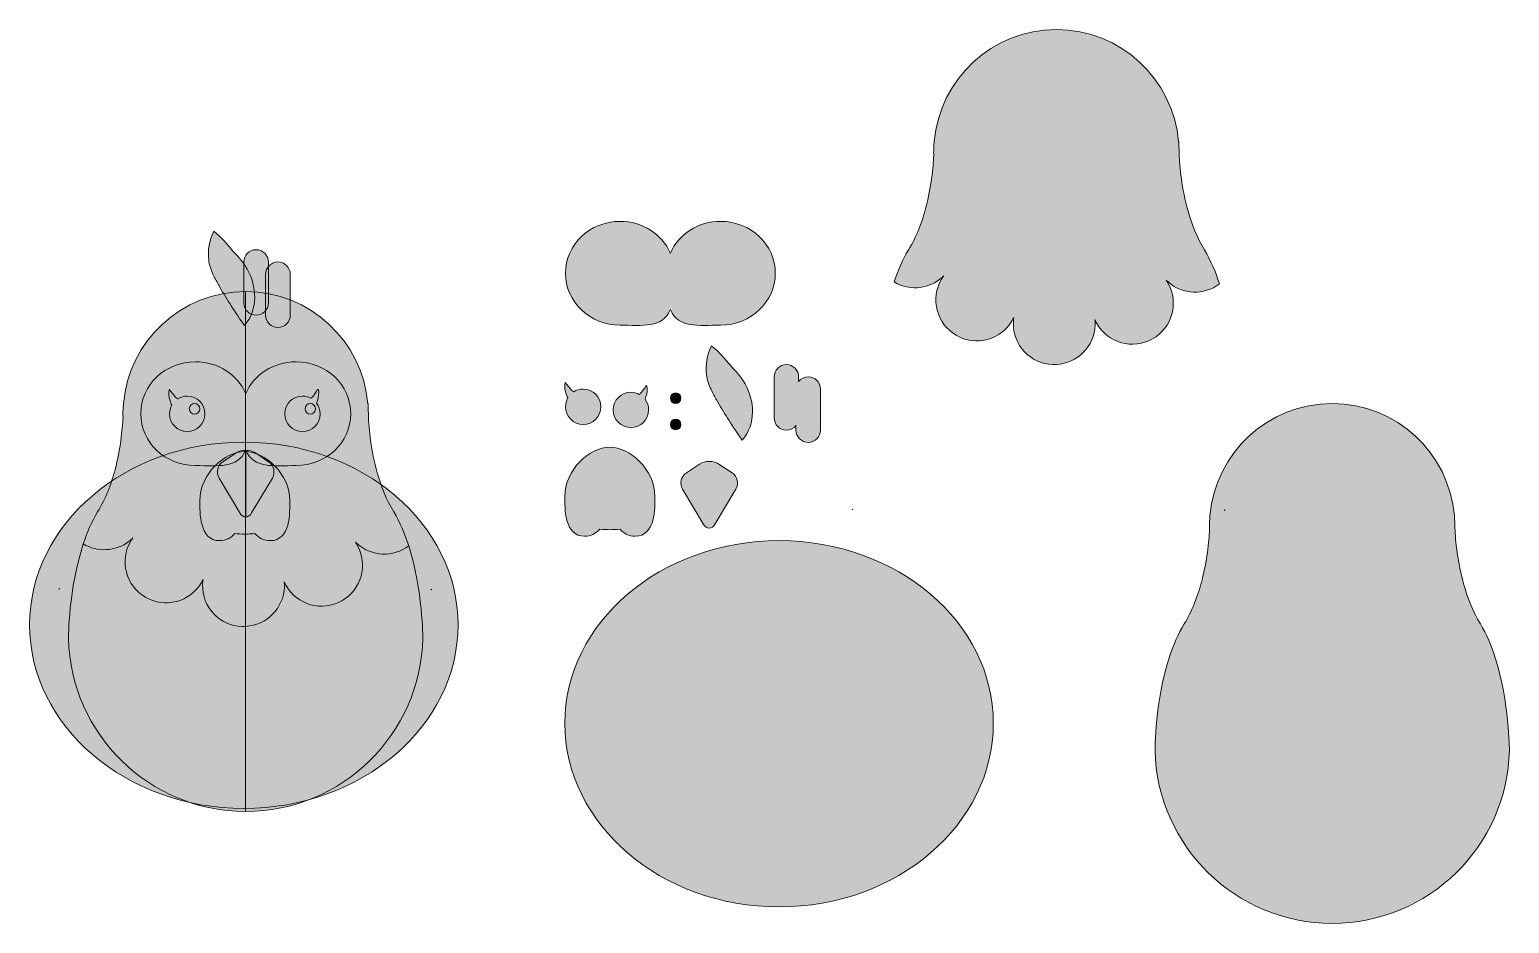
# Model space of a CAD drawing. Header units: inches. Extents: x -105 to 196, y -198 to -16.
import ezdxf

# ---------------------------------------------------------------- set-up
doc = ezdxf.new("R2010")
doc.units = ezdxf.units.IN
doc.header["$MEASUREMENT"] = 0
doc.layers.add('Layer 1', color=7, linetype='Continuous')

# ---------------------------------------------------------------- blocks, each defined once
blk = doc.blocks.new('block 3')
at = {"layer": 'Layer 1', "true_color": 0xaf5c2a}
h = blk.add_hatch(color=25, dxfattribs=at)
h.dxf.hatch_style = 2
edge = h.paths.add_edge_path()
edge.add_spline(control_points=[(90.86, -156.86), (90.86, -177.36), (71.35, -194.17), (47.29, -194.17), (23.23, -194.17), (3.72, -177.36), (3.72, -156.86), (3.72, -136.35), (23.23, -119.73), (47.29, -119.73), (71.35, -119.73), (90.86, -136.35), (90.86, -156.86)], knot_values=[0, 0, 0, 0, 1, 1, 1, 2, 2, 2, 3, 3, 3, 4, 4, 4, 4], degree=3, periodic=1)
at = {"layer": 'Layer 1', "lineweight": 0}
blk.add_open_spline([(90.86, -156.86), (90.86, -177.36), (71.35, -194.17), (47.29, -194.17), (23.23, -194.17), (3.72, -177.36), (3.72, -156.86), (3.72, -136.35), (23.23, -119.73), (47.29, -119.73), (71.35, -119.73), (90.86, -136.35), (90.86, -156.86)], degree=3, knots=[0, 0, 0, 0, 1, 1, 1, 2, 2, 2, 3, 3, 3, 4, 4, 4, 4], dxfattribs=at)
blk = doc.blocks.new('block 2')
at = {"layer": 'Layer 1'}
blk.add_blockref('block 3', (0, 0), dxfattribs=at)
blk = doc.blocks.new('block 6')
at = {"layer": 'Layer 1', "true_color": 0xb66a28}
h = blk.add_hatch(color=32, dxfattribs=at)
h.dxf.hatch_style = 2
edge = h.paths.add_edge_path()
edge.add_spline(control_points=[(62.17, -113.43), (62.19, -113.41), (62.22, -113.4), (62.24, -113.38), (62.26, -113.36), (62.29, -113.34), (62.31, -113.32), (62.31, -113.32), (62.31, -113.33), (62.31, -113.33), (62.27, -113.37), (62.22, -113.4), (62.17, -113.43)], knot_values=[0, 0, 0, 0, 1, 1, 1, 2, 2, 2, 3, 3, 3, 4, 4, 4, 4], degree=3, periodic=1)
at = {"layer": 'Layer 1', "lineweight": 0}
blk.add_open_spline([(62.17, -113.43), (62.19, -113.41), (62.22, -113.4), (62.24, -113.38), (62.26, -113.36), (62.29, -113.34), (62.31, -113.32), (62.31, -113.32), (62.31, -113.33), (62.31, -113.33), (62.27, -113.37), (62.22, -113.4), (62.17, -113.43)], degree=3, knots=[0, 0, 0, 0, 1, 1, 1, 2, 2, 2, 3, 3, 3, 4, 4, 4, 4], dxfattribs=at)
blk = doc.blocks.new('block 5')
at = {"layer": 'Layer 1'}
blk.add_blockref('block 6', (0, 0), dxfattribs=at)
blk = doc.blocks.new('block 8')
at = {"layer": 'Layer 1', "true_color": 0xb66a28}
h = blk.add_hatch(color=32, dxfattribs=at)
h.dxf.hatch_style = 2
edge = h.paths.add_edge_path()
edge.add_spline(control_points=[(137.84, -113.48), (137.84, -113.47), (137.83, -113.47), (137.83, -113.46), (137.86, -113.48), (137.88, -113.5), (137.9, -113.52), (137.93, -113.54), (137.95, -113.55), (137.97, -113.57), (137.93, -113.54), (137.88, -113.51), (137.84, -113.48)], knot_values=[0, 0, 0, 0, 1, 1, 1, 2, 2, 2, 3, 3, 3, 4, 4, 4, 4], degree=3, periodic=1)
at = {"layer": 'Layer 1', "lineweight": 0}
blk.add_open_spline([(137.84, -113.48), (137.84, -113.47), (137.83, -113.47), (137.83, -113.46), (137.86, -113.48), (137.88, -113.5), (137.9, -113.52), (137.93, -113.54), (137.95, -113.55), (137.97, -113.57), (137.93, -113.54), (137.88, -113.51), (137.84, -113.48)], degree=3, knots=[0, 0, 0, 0, 1, 1, 1, 2, 2, 2, 3, 3, 3, 4, 4, 4, 4], dxfattribs=at)
blk = doc.blocks.new('block 7')
at = {"layer": 'Layer 1'}
blk.add_blockref('block 8', (0, 0), dxfattribs=at)
blk = doc.blocks.new('block 4')
at = {"layer": 'Layer 1'}
for name in ['block 5', 'block 7']:
    blk.add_blockref(name, (0, 0), dxfattribs=at)
blk = doc.blocks.new('block 10')
at = {"layer": 'Layer 1', "true_color": 0xe9585b}
h = blk.add_hatch(color=13, dxfattribs=at)
h.dxf.hatch_style = 2
edge = h.paths.add_edge_path()
edge.add_spline(control_points=[(33.57, -80.14), (35.26, -81.5), (36.39, -82.9), (37.4, -84.09), (37.91, -84.72), (38.27, -85.05), (38.79, -85.63), (39.31, -86.24), (39.89, -87), (40.36, -87.85), (41.33, -89.53), (41.93, -91.58), (41.89, -93.6), (41.85, -95.63), (41.26, -97.63), (39.81, -99.28), (38.49, -97.52), (37.62, -96.1), (36.8, -94.81), (35.99, -93.52), (35.28, -92.39), (34.56, -91.12), (34.2, -90.48), (33.85, -89.81), (33.46, -88.99), (33.04, -88.14), (32.62, -86.96), (32.54, -85.99), (32.33, -84), (32.58, -82.1), (33.57, -80.14)], knot_values=[0, 0, 0, 0, 1, 1, 1, 2, 2, 2, 3, 3, 3, 4, 4, 4, 5, 5, 5, 6, 6, 6, 7, 7, 7, 8, 8, 8, 9, 9, 9, 10, 10, 10, 10], degree=3, periodic=1)
at = {"layer": 'Layer 1', "lineweight": 0}
blk.add_open_spline([(33.57, -80.14), (35.26, -81.5), (36.39, -82.9), (37.4, -84.09), (37.91, -84.72), (38.27, -85.05), (38.79, -85.63), (39.31, -86.24), (39.89, -87), (40.36, -87.85), (41.33, -89.53), (41.93, -91.58), (41.89, -93.6), (41.85, -95.63), (41.26, -97.63), (39.81, -99.28), (38.49, -97.52), (37.62, -96.1), (36.8, -94.81), (35.99, -93.52), (35.28, -92.39), (34.56, -91.12), (34.2, -90.48), (33.85, -89.81), (33.46, -88.99), (33.04, -88.14), (32.62, -86.96), (32.54, -85.99), (32.33, -84), (32.58, -82.1), (33.57, -80.14)], degree=3, knots=[0, 0, 0, 0, 1, 1, 1, 2, 2, 2, 3, 3, 3, 4, 4, 4, 5, 5, 5, 6, 6, 6, 7, 7, 7, 8, 8, 8, 9, 9, 9, 10, 10, 10, 10], dxfattribs=at)
blk = doc.blocks.new('block 9')
at = {"layer": 'Layer 1'}
blk.add_blockref('block 10', (0, 0), dxfattribs=at)
blk = doc.blocks.new('block 12')
at = {"layer": 'Layer 1', "true_color": 0xe9585b}
h = blk.add_hatch(color=13, dxfattribs=at)
h.dxf.hatch_style = 2
edge = h.paths.add_edge_path()
edge.add_spline(control_points=[(22.03, -110.8), (22.03, -110.8), (22.03, -110.79), (22.03, -110.79), (22.03, -105.24), (17.01, -100.75), (12.87, -100.75), (8.74, -100.75), (3.72, -105.24), (3.72, -110.79), (3.72, -113.01), (3.55, -118.84), (7.75, -118.84), (8.98, -118.84), (10.07, -118.27), (10.81, -117.39), (11.51, -117.47), (12.2, -117.5), (12.87, -117.5), (13.55, -117.5), (14.24, -117.47), (14.94, -117.39), (15.67, -118.27), (16.77, -118.84), (18.01, -118.84), (22.19, -118.84), (22.03, -113.03), (22.03, -110.8)], knot_values=[0, 0, 0, 0, 1, 1, 1, 2, 2, 2, 3, 3, 3, 4, 4, 4, 5, 5, 5, 6, 6, 6, 7, 7, 7, 8, 8, 8, 9, 9, 9, 9], degree=3, periodic=1)
at = {"layer": 'Layer 1', "lineweight": 0}
blk.add_open_spline([(22.03, -110.8), (22.03, -110.8), (22.03, -110.79), (22.03, -110.79), (22.03, -105.24), (17.01, -100.75), (12.87, -100.75), (8.74, -100.75), (3.72, -105.24), (3.72, -110.79), (3.72, -113.01), (3.55, -118.84), (7.75, -118.84), (8.98, -118.84), (10.07, -118.27), (10.81, -117.39), (11.51, -117.47), (12.2, -117.5), (12.87, -117.5), (13.55, -117.5), (14.24, -117.47), (14.94, -117.39), (15.67, -118.27), (16.77, -118.84), (18.01, -118.84), (22.19, -118.84), (22.03, -113.03), (22.03, -110.8)], degree=3, knots=[0, 0, 0, 0, 1, 1, 1, 2, 2, 2, 3, 3, 3, 4, 4, 4, 5, 5, 5, 6, 6, 6, 7, 7, 7, 8, 8, 8, 9, 9, 9, 9], dxfattribs=at)
blk = doc.blocks.new('block 11')
at = {"layer": 'Layer 1'}
blk.add_blockref('block 12', (0, 0), dxfattribs=at)
blk = doc.blocks.new('block 14')
at = {"layer": 'Layer 1', "true_color": 0x4c1715}
h = blk.add_hatch(color=28, dxfattribs=at)
h.dxf.hatch_style = 2
edge = h.paths.add_edge_path()
edge.add_spline(control_points=[(7.46, -88.91), (6.74, -88.91), (6.08, -89.12), (5.52, -89.48), (5.39, -89.4), (5.25, -89.32), (5.13, -89.19), (5.13, -89.19), (3.77, -87.6), (3.77, -87.6), (3.67, -88.33), (3.71, -89.09), (3.97, -89.86), (4.07, -90.13), (4.14, -90.48), (4.35, -90.73), (4.04, -91.26), (3.86, -91.86), (3.86, -92.51), (3.86, -94.5), (5.47, -96.11), (7.46, -96.11), (9.44, -96.11), (11.06, -94.5), (11.06, -92.51), (11.06, -90.52), (9.44, -88.91), (7.46, -88.91)], knot_values=[0, 0, 0, 0, 1, 1, 1, 2, 2, 2, 3, 3, 3, 4, 4, 4, 5, 5, 5, 6, 6, 6, 7, 7, 7, 8, 8, 8, 9, 9, 9, 9], degree=3, periodic=1)
at = {"layer": 'Layer 1', "lineweight": 0}
blk.add_open_spline([(7.46, -88.91), (6.74, -88.91), (6.08, -89.12), (5.52, -89.48), (5.39, -89.4), (5.25, -89.32), (5.13, -89.19), (5.13, -89.19), (3.77, -87.6), (3.77, -87.6), (3.67, -88.33), (3.71, -89.09), (3.97, -89.86), (4.07, -90.13), (4.14, -90.48), (4.35, -90.73), (4.04, -91.26), (3.86, -91.86), (3.86, -92.51), (3.86, -94.5), (5.47, -96.11), (7.46, -96.11), (9.44, -96.11), (11.06, -94.5), (11.06, -92.51), (11.06, -90.52), (9.44, -88.91), (7.46, -88.91)], degree=3, knots=[0, 0, 0, 0, 1, 1, 1, 2, 2, 2, 3, 3, 3, 4, 4, 4, 5, 5, 5, 6, 6, 6, 7, 7, 7, 8, 8, 8, 9, 9, 9, 9], dxfattribs=at)
blk = doc.blocks.new('block 13')
at = {"layer": 'Layer 1'}
blk.add_blockref('block 14', (0, 0), dxfattribs=at)
blk = doc.blocks.new('block 16')
at = {"layer": 'Layer 1', "true_color": 0x4c1715}
h = blk.add_hatch(color=28, dxfattribs=at)
h.dxf.hatch_style = 2
edge = h.paths.add_edge_path()
edge.add_spline(control_points=[(20.04, -91.01), (20.11, -90.84), (20.16, -90.66), (20.22, -90.5), (20.48, -89.74), (20.51, -88.98), (20.41, -88.24), (20.41, -88.24), (20.25, -88.21), (20.25, -88.21), (19.89, -88.83), (19.49, -89.4), (19.06, -89.84), (19, -89.9), (18.93, -89.95), (18.86, -90), (18.36, -89.72), (17.78, -89.55), (17.17, -89.55), (15.17, -89.55), (13.56, -91.16), (13.56, -93.15), (13.56, -95.14), (15.17, -96.75), (17.17, -96.75), (19.15, -96.75), (20.76, -95.14), (20.76, -93.15), (20.76, -92.35), (20.49, -91.61), (20.04, -91.01)], knot_values=[0, 0, 0, 0, 1, 1, 1, 2, 2, 2, 3, 3, 3, 4, 4, 4, 5, 5, 5, 6, 6, 6, 7, 7, 7, 8, 8, 8, 9, 9, 9, 10, 10, 10, 10], degree=3, periodic=1)
at = {"layer": 'Layer 1', "lineweight": 0}
blk.add_open_spline([(20.04, -91.01), (20.11, -90.84), (20.16, -90.66), (20.22, -90.5), (20.48, -89.74), (20.51, -88.98), (20.41, -88.24), (20.41, -88.24), (20.25, -88.21), (20.25, -88.21), (19.89, -88.83), (19.49, -89.4), (19.06, -89.84), (19, -89.9), (18.93, -89.95), (18.86, -90), (18.36, -89.72), (17.78, -89.55), (17.17, -89.55), (15.17, -89.55), (13.56, -91.16), (13.56, -93.15), (13.56, -95.14), (15.17, -96.75), (17.17, -96.75), (19.15, -96.75), (20.76, -95.14), (20.76, -93.15), (20.76, -92.35), (20.49, -91.61), (20.04, -91.01)], degree=3, knots=[0, 0, 0, 0, 1, 1, 1, 2, 2, 2, 3, 3, 3, 4, 4, 4, 5, 5, 5, 6, 6, 6, 7, 7, 7, 8, 8, 8, 9, 9, 9, 10, 10, 10, 10], dxfattribs=at)
blk = doc.blocks.new('block 15')
at = {"layer": 'Layer 1'}
blk.add_blockref('block 16', (0, 0), dxfattribs=at)
blk = doc.blocks.new('block 18')
at = {"layer": 'Layer 1', "true_color": 0xdc2726}
h = blk.add_hatch(color=22, dxfattribs=at)
h.dxf.hatch_style = 2
edge = h.paths.add_edge_path()
edge.add_spline(control_points=[(27.33, -90.78), (27.33, -91.37), (26.84, -91.85), (26.25, -91.85), (25.66, -91.85), (25.18, -91.37), (25.18, -90.78), (25.18, -90.19), (25.66, -89.71), (26.25, -89.71), (26.84, -89.71), (27.33, -90.19), (27.33, -90.78)], knot_values=[0, 0, 0, 0, 1, 1, 1, 2, 2, 2, 3, 3, 3, 4, 4, 4, 4], degree=3, periodic=1)
at = {"layer": 'Layer 1', "lineweight": 0}
blk.add_open_spline([(27.33, -90.78), (27.33, -91.37), (26.84, -91.85), (26.25, -91.85), (25.66, -91.85), (25.18, -91.37), (25.18, -90.78), (25.18, -90.19), (25.66, -89.71), (26.25, -89.71), (26.84, -89.71), (27.33, -90.19), (27.33, -90.78)], degree=3, knots=[0, 0, 0, 0, 1, 1, 1, 2, 2, 2, 3, 3, 3, 4, 4, 4, 4], dxfattribs=at)
blk = doc.blocks.new('block 17')
at = {"layer": 'Layer 1'}
blk.add_blockref('block 18', (0, 0), dxfattribs=at)
blk = doc.blocks.new('block 21')
at = {"layer": 'Layer 1', "true_color": 0xaf5c2a}
h = blk.add_hatch(color=25, dxfattribs=at)
h.dxf.hatch_style = 2
edge = h.paths.add_edge_path()
edge.add_spline(control_points=[(-17.99, -136.84), (-17.99, -157.34), (-37.49, -174.16), (-61.56, -174.16), (-85.62, -174.16), (-105.13, -157.34), (-105.13, -136.84), (-105.13, -116.33), (-85.62, -99.71), (-61.56, -99.71), (-37.49, -99.71), (-17.99, -116.33), (-17.99, -136.84)], knot_values=[0, 0, 0, 0, 1, 1, 1, 2, 2, 2, 3, 3, 3, 4, 4, 4, 4], degree=3, periodic=1)
at = {"layer": 'Layer 1', "lineweight": 0}
blk.add_open_spline([(-17.99, -136.84), (-17.99, -157.34), (-37.49, -174.16), (-61.56, -174.16), (-85.62, -174.16), (-105.13, -157.34), (-105.13, -136.84), (-105.13, -116.33), (-85.62, -99.71), (-61.56, -99.71), (-37.49, -99.71), (-17.99, -116.33), (-17.99, -136.84)], degree=3, knots=[0, 0, 0, 0, 1, 1, 1, 2, 2, 2, 3, 3, 3, 4, 4, 4, 4], dxfattribs=at)
blk = doc.blocks.new('block 20')
at = {"layer": 'Layer 1'}
blk.add_blockref('block 21', (0, 0), dxfattribs=at)
blk = doc.blocks.new('block 25')
at = {"layer": 'Layer 1', "true_color": 0xb6382f}
h = blk.add_hatch(color=15, dxfattribs=at)
h.dxf.hatch_style = 2
edge = h.paths.add_edge_path()
edge.add_spline(control_points=[(-59.06, -73.89), (-60.44, -73.89), (-61.56, -72.78), (-61.56, -71.4), (-61.56, -71.4), (-61.56, -63.08), (-61.56, -63.08), (-61.56, -61.7), (-60.44, -60.58), (-59.06, -60.58), (-57.68, -60.58), (-56.56, -61.7), (-56.56, -63.08), (-56.56, -63.08), (-56.56, -71.4), (-56.56, -71.4), (-56.56, -72.78), (-57.68, -73.89), (-59.06, -73.89)], knot_values=[0, 0, 0, 0, 1, 1, 1, 2, 2, 2, 3, 3, 3, 4, 4, 4, 5, 5, 5, 6, 6, 6, 6], degree=3, periodic=1)
at = {"layer": 'Layer 1', "lineweight": 0}
blk.add_open_spline([(-59.06, -73.89), (-60.44, -73.89), (-61.56, -72.78), (-61.56, -71.4), (-61.56, -71.4), (-61.56, -63.08), (-61.56, -63.08), (-61.56, -61.7), (-60.44, -60.58), (-59.06, -60.58), (-57.68, -60.58), (-56.56, -61.7), (-56.56, -63.08), (-56.56, -63.08), (-56.56, -71.4), (-56.56, -71.4), (-56.56, -72.78), (-57.68, -73.89), (-59.06, -73.89)], degree=3, knots=[0, 0, 0, 0, 1, 1, 1, 2, 2, 2, 3, 3, 3, 4, 4, 4, 5, 5, 5, 6, 6, 6, 6], dxfattribs=at)
blk = doc.blocks.new('block 24')
at = {"layer": 'Layer 1'}
blk.add_blockref('block 25', (0, 0), dxfattribs=at)
blk = doc.blocks.new('block 23')
at = {"layer": 'Layer 1'}
blk.add_blockref('block 24', (0, 0), dxfattribs=at)
blk = doc.blocks.new('block 28')
at = {"layer": 'Layer 1', "true_color": 0xb6382f}
h = blk.add_hatch(color=15, dxfattribs=at)
h.dxf.hatch_style = 2
edge = h.paths.add_edge_path()
edge.add_spline(control_points=[(-54.62, -76.39), (-56, -76.39), (-57.12, -75.27), (-57.12, -73.89), (-57.12, -73.89), (-57.12, -65.57), (-57.12, -65.57), (-57.12, -64.19), (-56, -63.08), (-54.62, -63.08), (-53.24, -63.08), (-52.12, -64.19), (-52.12, -65.57), (-52.12, -65.57), (-52.12, -73.89), (-52.12, -73.89), (-52.12, -75.27), (-53.24, -76.39), (-54.62, -76.39)], knot_values=[0, 0, 0, 0, 1, 1, 1, 2, 2, 2, 3, 3, 3, 4, 4, 4, 5, 5, 5, 6, 6, 6, 6], degree=3, periodic=1)
at = {"layer": 'Layer 1', "lineweight": 0}
blk.add_open_spline([(-54.62, -76.39), (-56, -76.39), (-57.12, -75.27), (-57.12, -73.89), (-57.12, -73.89), (-57.12, -65.57), (-57.12, -65.57), (-57.12, -64.19), (-56, -63.08), (-54.62, -63.08), (-53.24, -63.08), (-52.12, -64.19), (-52.12, -65.57), (-52.12, -65.57), (-52.12, -73.89), (-52.12, -73.89), (-52.12, -75.27), (-53.24, -76.39), (-54.62, -76.39)], degree=3, knots=[0, 0, 0, 0, 1, 1, 1, 2, 2, 2, 3, 3, 3, 4, 4, 4, 5, 5, 5, 6, 6, 6, 6], dxfattribs=at)
blk = doc.blocks.new('block 27')
at = {"layer": 'Layer 1'}
blk.add_blockref('block 28', (0, 0), dxfattribs=at)
blk = doc.blocks.new('block 26')
at = {"layer": 'Layer 1'}
blk.add_blockref('block 27', (0, 0), dxfattribs=at)
blk = doc.blocks.new('block 22')
at = {"layer": 'Layer 1'}
for name in ['block 23', 'block 26']:
    blk.add_blockref(name, (0, 0), dxfattribs=at)
blk = doc.blocks.new('block 31')
at = {"layer": 'Layer 1', "true_color": 0xb66a28}
h = blk.add_hatch(color=32, dxfattribs=at)
h.dxf.hatch_style = 2
edge = h.paths.add_edge_path()
edge.add_spline(control_points=[(-99.19, -129.57), (-99.17, -129.55), (-99.15, -129.53), (-99.12, -129.52), (-99.1, -129.49), (-99.08, -129.47), (-99.05, -129.45), (-99.05, -129.46), (-99.05, -129.46), (-99.05, -129.47), (-99.1, -129.5), (-99.15, -129.53), (-99.19, -129.57)], knot_values=[0, 0, 0, 0, 1, 1, 1, 2, 2, 2, 3, 3, 3, 4, 4, 4, 4], degree=3, periodic=1)
at = {"layer": 'Layer 1', "lineweight": 0}
blk.add_open_spline([(-99.19, -129.57), (-99.17, -129.55), (-99.15, -129.53), (-99.12, -129.52), (-99.1, -129.49), (-99.08, -129.47), (-99.05, -129.45), (-99.05, -129.46), (-99.05, -129.46), (-99.05, -129.47), (-99.1, -129.5), (-99.15, -129.53), (-99.19, -129.57)], degree=3, knots=[0, 0, 0, 0, 1, 1, 1, 2, 2, 2, 3, 3, 3, 4, 4, 4, 4], dxfattribs=at)
blk = doc.blocks.new('block 30')
at = {"layer": 'Layer 1'}
blk.add_blockref('block 31', (0, 0), dxfattribs=at)
blk = doc.blocks.new('block 33')
at = {"layer": 'Layer 1', "true_color": 0xb66a28}
h = blk.add_hatch(color=32, dxfattribs=at)
h.dxf.hatch_style = 2
edge = h.paths.add_edge_path()
edge.add_spline(control_points=[(-23.53, -129.61), (-23.53, -129.61), (-23.53, -129.6), (-23.53, -129.6), (-23.5, -129.62), (-23.48, -129.64), (-23.46, -129.66), (-23.44, -129.67), (-23.41, -129.69), (-23.39, -129.71), (-23.44, -129.67), (-23.49, -129.65), (-23.53, -129.61)], knot_values=[0, 0, 0, 0, 1, 1, 1, 2, 2, 2, 3, 3, 3, 4, 4, 4, 4], degree=3, periodic=1)
at = {"layer": 'Layer 1', "lineweight": 0}
blk.add_open_spline([(-23.53, -129.61), (-23.53, -129.61), (-23.53, -129.6), (-23.53, -129.6), (-23.5, -129.62), (-23.48, -129.64), (-23.46, -129.66), (-23.44, -129.67), (-23.41, -129.69), (-23.39, -129.71), (-23.44, -129.67), (-23.49, -129.65), (-23.53, -129.61)], degree=3, knots=[0, 0, 0, 0, 1, 1, 1, 2, 2, 2, 3, 3, 3, 4, 4, 4, 4], dxfattribs=at)
blk = doc.blocks.new('block 32')
at = {"layer": 'Layer 1'}
blk.add_blockref('block 33', (0, 0), dxfattribs=at)
blk = doc.blocks.new('block 29')
at = {"layer": 'Layer 1'}
for name in ['block 30', 'block 32']:
    blk.add_blockref(name, (0, 0), dxfattribs=at)
blk = doc.blocks.new('block 36')
at = {"layer": 'Layer 1', "true_color": 0xd2c5c1}
h = blk.add_hatch(color=9, dxfattribs=at)
h.dxf.hatch_style = 2
edge = h.paths.add_edge_path()
edge.add_spline(control_points=[(-61.64, -137.19), (-61.72, -137.19), (-61.81, -137.19), (-61.89, -137.19), (-66.48, -137.06), (-70.09, -133.22), (-69.94, -128.62), (-69.94, -128.27), (-69.91, -127.94), (-69.86, -127.61), (-69.96, -127.83), (-70.08, -128.04), (-70.19, -128.26), (-72.52, -132.22), (-77.63, -133.55), (-81.59, -131.22), (-85.56, -128.89), (-86.89, -123.78), (-84.56, -119.82), (-84.4, -119.59), (-84.25, -119.37), (-84.11, -119.15), (-84.36, -119.39), (-84.61, -119.62), (-84.89, -119.84), (-87.67, -121.99), (-91.37, -122.08), (-94.21, -120.4), (-97.22, -129.43), (-97.23, -139.6), (-97.23, -139.6), (-96.76, -159.1), (-80.81, -174.77), (-61.19, -174.77), (-61.19, -174.77), (-61.19, -174.77), (-61.19, -174.77), (-61.19, -174.77), (-61.19, -137.15), (-61.19, -137.15), (-61.34, -137.16), (-61.48, -137.19), (-61.64, -137.19)], knot_values=[0, 0, 0, 0, 1, 1, 1, 2, 2, 2, 3, 3, 3, 4, 4, 4, 5, 5, 5, 6, 6, 6, 7, 7, 7, 8, 8, 8, 9, 9, 9, 10, 10, 10, 11, 11, 11, 12, 12, 12, 13, 13, 13, 14, 14, 14, 14], degree=3, periodic=1)
at = {"layer": 'Layer 1', "lineweight": 0}
blk.add_open_spline([(-61.64, -137.19), (-61.72, -137.19), (-61.81, -137.19), (-61.89, -137.19), (-66.48, -137.06), (-70.09, -133.22), (-69.94, -128.62), (-69.94, -128.27), (-69.91, -127.94), (-69.86, -127.61), (-69.96, -127.83), (-70.08, -128.04), (-70.19, -128.26), (-72.52, -132.22), (-77.63, -133.55), (-81.59, -131.22), (-85.56, -128.89), (-86.89, -123.78), (-84.56, -119.82), (-84.4, -119.59), (-84.25, -119.37), (-84.11, -119.15), (-84.36, -119.39), (-84.61, -119.62), (-84.89, -119.84), (-87.67, -121.99), (-91.37, -122.08), (-94.21, -120.4), (-97.22, -129.43), (-97.23, -139.6), (-97.23, -139.6), (-96.76, -159.1), (-80.81, -174.77), (-61.19, -174.77), (-61.19, -174.77), (-61.19, -174.77), (-61.19, -174.77), (-61.19, -174.77), (-61.19, -137.15), (-61.19, -137.15), (-61.34, -137.16), (-61.48, -137.19), (-61.64, -137.19)], degree=3, knots=[0, 0, 0, 0, 1, 1, 1, 2, 2, 2, 3, 3, 3, 4, 4, 4, 5, 5, 5, 6, 6, 6, 7, 7, 7, 8, 8, 8, 9, 9, 9, 10, 10, 10, 11, 11, 11, 12, 12, 12, 13, 13, 13, 14, 14, 14, 14], dxfattribs=at)
blk = doc.blocks.new('block 35')
at = {"layer": 'Layer 1'}
blk.add_blockref('block 36', (0, 0), dxfattribs=at)
blk = doc.blocks.new('block 38')
at = {"layer": 'Layer 1', "true_color": 0xaf5c2a}
h = blk.add_hatch(color=25, dxfattribs=at)
h.dxf.hatch_style = 2
edge = h.paths.add_edge_path()
edge.add_spline(control_points=[(-84.89, -119.84), (-84.61, -119.62), (-84.36, -119.39), (-84.11, -119.15), (-84.25, -119.37), (-84.4, -119.59), (-84.56, -119.82), (-86.89, -123.78), (-85.56, -128.89), (-81.59, -131.22), (-77.63, -133.55), (-72.52, -132.22), (-70.19, -128.26), (-70.08, -128.04), (-69.96, -127.83), (-69.86, -127.61), (-69.91, -127.94), (-69.94, -128.27), (-69.94, -128.62), (-70.09, -133.22), (-66.48, -137.06), (-61.89, -137.19), (-61.81, -137.19), (-61.72, -137.19), (-61.64, -137.19), (-61.48, -137.19), (-61.34, -137.16), (-61.19, -137.15), (-61.19, -137.15), (-61.19, -69.09), (-61.19, -69.09), (-61.19, -69.09), (-61.19, -69.09), (-61.19, -69.09), (-74.24, -69.09), (-84.93, -79.1), (-86.04, -91.86), (-86.04, -91.86), (-86.06, -91.84), (-86.06, -91.84), (-86.06, -91.84), (-86.06, -91.92), (-86.05, -92.03), (-86.11, -92.7), (-86.16, -93.37), (-86.16, -94.06), (-86.16, -94.26), (-86.14, -94.47), (-86.13, -94.68), (-86.27, -97.19), (-86.64, -101.12), (-87.74, -105.27), (-88.51, -108.17), (-89.63, -111.18), (-91.29, -113.89), (-92.49, -115.86), (-93.45, -118.09), (-94.21, -120.4), (-91.37, -122.08), (-87.67, -121.99), (-84.89, -119.84)], knot_values=[0, 0, 0, 0, 1, 1, 1, 2, 2, 2, 3, 3, 3, 4, 4, 4, 5, 5, 5, 6, 6, 6, 7, 7, 7, 8, 8, 8, 9, 9, 9, 10, 10, 10, 11, 11, 11, 12, 12, 12, 13, 13, 13, 14, 14, 14, 15, 15, 15, 16, 16, 16, 17, 17, 17, 18, 18, 18, 19, 19, 19, 20, 20, 20, 20], degree=3, periodic=1)
at = {"layer": 'Layer 1', "lineweight": 0}
blk.add_open_spline([(-84.89, -119.84), (-84.61, -119.62), (-84.36, -119.39), (-84.11, -119.15), (-84.25, -119.37), (-84.4, -119.59), (-84.56, -119.82), (-86.89, -123.78), (-85.56, -128.89), (-81.59, -131.22), (-77.63, -133.55), (-72.52, -132.22), (-70.19, -128.26), (-70.08, -128.04), (-69.96, -127.83), (-69.86, -127.61), (-69.91, -127.94), (-69.94, -128.27), (-69.94, -128.62), (-70.09, -133.22), (-66.48, -137.06), (-61.89, -137.19), (-61.81, -137.19), (-61.72, -137.19), (-61.64, -137.19), (-61.48, -137.19), (-61.34, -137.16), (-61.19, -137.15), (-61.19, -137.15), (-61.19, -69.09), (-61.19, -69.09), (-61.19, -69.09), (-61.19, -69.09), (-61.19, -69.09), (-74.24, -69.09), (-84.93, -79.1), (-86.04, -91.86), (-86.04, -91.86), (-86.06, -91.84), (-86.06, -91.84), (-86.06, -91.84), (-86.06, -91.92), (-86.05, -92.03), (-86.11, -92.7), (-86.16, -93.37), (-86.16, -94.06), (-86.16, -94.26), (-86.14, -94.47), (-86.13, -94.68), (-86.27, -97.19), (-86.64, -101.12), (-87.74, -105.27), (-88.51, -108.17), (-89.63, -111.18), (-91.29, -113.89), (-92.49, -115.86), (-93.45, -118.09), (-94.21, -120.4), (-91.37, -122.08), (-87.67, -121.99), (-84.89, -119.84)], degree=3, knots=[0, 0, 0, 0, 1, 1, 1, 2, 2, 2, 3, 3, 3, 4, 4, 4, 5, 5, 5, 6, 6, 6, 7, 7, 7, 8, 8, 8, 9, 9, 9, 10, 10, 10, 11, 11, 11, 12, 12, 12, 13, 13, 13, 14, 14, 14, 15, 15, 15, 16, 16, 16, 17, 17, 17, 18, 18, 18, 19, 19, 19, 20, 20, 20, 20], dxfattribs=at)
blk = doc.blocks.new('block 37')
at = {"layer": 'Layer 1'}
blk.add_blockref('block 38', (0, 0), dxfattribs=at)
blk = doc.blocks.new('block 40')
at = {"layer": 'Layer 1', "true_color": 0xf5e8e4}
h = blk.add_hatch(color=7, dxfattribs=at)
h.dxf.hatch_style = 2
edge = h.paths.add_edge_path()
edge.add_spline(control_points=[(-25.16, -139.55), (-25.16, -139.55), (-25.17, -129.72), (-28.03, -120.8), (-31.15, -123.13), (-35.56, -123.02), (-38.56, -120.32), (-38.66, -120.24), (-38.76, -120.14), (-38.86, -120.05), (-38.72, -120.24), (-38.61, -120.44), (-38.49, -120.64), (-36.24, -124.63), (-37.64, -129.7), (-41.65, -131.97), (-45.65, -134.23), (-50.72, -132.82), (-52.99, -128.81), (-53.12, -128.57), (-53.23, -128.34), (-53.35, -128.09), (-53.32, -128.44), (-53.3, -128.77), (-53.32, -129.12), (-53.45, -133.48), (-56.91, -136.92), (-61.19, -137.15), (-61.19, -137.15), (-61.19, -174.77), (-61.19, -174.77), (-41.56, -174.77), (-25.6, -159.08), (-25.16, -139.55)], knot_values=[0, 0, 0, 0, 1, 1, 1, 2, 2, 2, 3, 3, 3, 4, 4, 4, 5, 5, 5, 6, 6, 6, 7, 7, 7, 8, 8, 8, 9, 9, 9, 10, 10, 10, 11, 11, 11, 11], degree=3, periodic=1)
at = {"layer": 'Layer 1', "lineweight": 0}
blk.add_open_spline([(-25.16, -139.55), (-25.16, -139.55), (-25.17, -129.72), (-28.03, -120.8), (-31.15, -123.13), (-35.56, -123.02), (-38.56, -120.32), (-38.66, -120.24), (-38.76, -120.14), (-38.86, -120.05), (-38.72, -120.24), (-38.61, -120.44), (-38.49, -120.64), (-36.24, -124.63), (-37.64, -129.7), (-41.65, -131.97), (-45.65, -134.23), (-50.72, -132.82), (-52.99, -128.81), (-53.12, -128.57), (-53.23, -128.34), (-53.35, -128.09), (-53.32, -128.44), (-53.3, -128.77), (-53.32, -129.12), (-53.45, -133.48), (-56.91, -136.92), (-61.19, -137.15), (-61.19, -137.15), (-61.19, -174.77), (-61.19, -174.77), (-41.56, -174.77), (-25.6, -159.08), (-25.16, -139.55)], degree=3, knots=[0, 0, 0, 0, 1, 1, 1, 2, 2, 2, 3, 3, 3, 4, 4, 4, 5, 5, 5, 6, 6, 6, 7, 7, 7, 8, 8, 8, 9, 9, 9, 10, 10, 10, 11, 11, 11, 11], dxfattribs=at)
blk = doc.blocks.new('block 39')
at = {"layer": 'Layer 1'}
blk.add_blockref('block 40', (0, 0), dxfattribs=at)
blk = doc.blocks.new('block 42')
at = {"layer": 'Layer 1', "true_color": 0xc07c61}
h = blk.add_hatch(color=23, dxfattribs=at)
h.dxf.hatch_style = 2
edge = h.paths.add_edge_path()
edge.add_spline(control_points=[(-53.32, -129.12), (-53.3, -128.77), (-53.32, -128.44), (-53.35, -128.09), (-53.23, -128.34), (-53.12, -128.57), (-52.99, -128.81), (-50.72, -132.82), (-45.65, -134.23), (-41.65, -131.97), (-37.64, -129.7), (-36.24, -124.63), (-38.49, -120.64), (-38.61, -120.44), (-38.72, -120.24), (-38.86, -120.05), (-38.76, -120.14), (-38.66, -120.24), (-38.56, -120.32), (-35.56, -123.02), (-31.15, -123.13), (-28.03, -120.8), (-28.81, -118.35), (-29.8, -115.97), (-31.07, -113.89), (-32.59, -111.4), (-33.66, -108.65), (-34.42, -105.97), (-35.72, -101.39), (-36.11, -96.99), (-36.24, -94.36), (-36.24, -94.26), (-36.23, -94.16), (-36.23, -94.06), (-36.23, -93.6), (-36.27, -93.16), (-36.3, -92.71), (-36.31, -92.17), (-36.3, -91.84), (-36.3, -91.84), (-36.3, -91.84), (-36.34, -91.9), (-36.34, -91.9), (-37.43, -79.12), (-48.13, -69.09), (-61.19, -69.09), (-61.19, -69.09), (-61.19, -137.15), (-61.19, -137.15), (-56.91, -136.92), (-53.45, -133.48), (-53.32, -129.12)], knot_values=[0, 0, 0, 0, 1, 1, 1, 2, 2, 2, 3, 3, 3, 4, 4, 4, 5, 5, 5, 6, 6, 6, 7, 7, 7, 8, 8, 8, 9, 9, 9, 10, 10, 10, 11, 11, 11, 12, 12, 12, 13, 13, 13, 14, 14, 14, 15, 15, 15, 16, 16, 16, 17, 17, 17, 17], degree=3, periodic=1)
at = {"layer": 'Layer 1', "lineweight": 0}
blk.add_open_spline([(-53.32, -129.12), (-53.3, -128.77), (-53.32, -128.44), (-53.35, -128.09), (-53.23, -128.34), (-53.12, -128.57), (-52.99, -128.81), (-50.72, -132.82), (-45.65, -134.23), (-41.65, -131.97), (-37.64, -129.7), (-36.24, -124.63), (-38.49, -120.64), (-38.61, -120.44), (-38.72, -120.24), (-38.86, -120.05), (-38.76, -120.14), (-38.66, -120.24), (-38.56, -120.32), (-35.56, -123.02), (-31.15, -123.13), (-28.03, -120.8), (-28.81, -118.35), (-29.8, -115.97), (-31.07, -113.89), (-32.59, -111.4), (-33.66, -108.65), (-34.42, -105.97), (-35.72, -101.39), (-36.11, -96.99), (-36.24, -94.36), (-36.24, -94.26), (-36.23, -94.16), (-36.23, -94.06), (-36.23, -93.6), (-36.27, -93.16), (-36.3, -92.71), (-36.31, -92.17), (-36.3, -91.84), (-36.3, -91.84), (-36.3, -91.84), (-36.34, -91.9), (-36.34, -91.9), (-37.43, -79.12), (-48.13, -69.09), (-61.19, -69.09), (-61.19, -69.09), (-61.19, -137.15), (-61.19, -137.15), (-56.91, -136.92), (-53.45, -133.48), (-53.32, -129.12)], degree=3, knots=[0, 0, 0, 0, 1, 1, 1, 2, 2, 2, 3, 3, 3, 4, 4, 4, 5, 5, 5, 6, 6, 6, 7, 7, 7, 8, 8, 8, 9, 9, 9, 10, 10, 10, 11, 11, 11, 12, 12, 12, 13, 13, 13, 14, 14, 14, 15, 15, 15, 16, 16, 16, 17, 17, 17, 17], dxfattribs=at)
blk = doc.blocks.new('block 41')
at = {"layer": 'Layer 1'}
blk.add_blockref('block 42', (0, 0), dxfattribs=at)
blk = doc.blocks.new('block 34')
at = {"layer": 'Layer 1'}
for name in ['block 37', 'block 41', 'block 35', 'block 39']:
    blk.add_blockref(name, (0, 0), dxfattribs=at)
blk = doc.blocks.new('block 44')
at = {"layer": 'Layer 1', "true_color": 0xe9585b}
h = blk.add_hatch(color=13, dxfattribs=at)
h.dxf.hatch_style = 2
edge = h.paths.add_edge_path()
edge.add_spline(control_points=[(-67.67, -56.83), (-65.98, -58.2), (-64.85, -59.6), (-63.84, -60.79), (-63.33, -61.41), (-62.96, -61.75), (-62.45, -62.33), (-61.93, -62.94), (-61.35, -63.7), (-60.88, -64.54), (-59.91, -66.23), (-59.31, -68.28), (-59.35, -70.3), (-59.39, -72.33), (-59.98, -74.33), (-61.43, -75.97), (-62.75, -74.22), (-63.61, -72.8), (-64.44, -71.51), (-65.25, -70.22), (-65.96, -69.09), (-66.67, -67.82), (-67.04, -67.18), (-67.39, -66.51), (-67.78, -65.69), (-68.2, -64.84), (-68.61, -63.66), (-68.7, -62.69), (-68.91, -60.7), (-68.66, -58.8), (-67.67, -56.83)], knot_values=[0, 0, 0, 0, 1, 1, 1, 2, 2, 2, 3, 3, 3, 4, 4, 4, 5, 5, 5, 6, 6, 6, 7, 7, 7, 8, 8, 8, 9, 9, 9, 10, 10, 10, 10], degree=3, periodic=1)
at = {"layer": 'Layer 1', "lineweight": 0}
blk.add_open_spline([(-67.67, -56.83), (-65.98, -58.2), (-64.85, -59.6), (-63.84, -60.79), (-63.33, -61.41), (-62.96, -61.75), (-62.45, -62.33), (-61.93, -62.94), (-61.35, -63.7), (-60.88, -64.54), (-59.91, -66.23), (-59.31, -68.28), (-59.35, -70.3), (-59.39, -72.33), (-59.98, -74.33), (-61.43, -75.97), (-62.75, -74.22), (-63.61, -72.8), (-64.44, -71.51), (-65.25, -70.22), (-65.96, -69.09), (-66.67, -67.82), (-67.04, -67.18), (-67.39, -66.51), (-67.78, -65.69), (-68.2, -64.84), (-68.61, -63.66), (-68.7, -62.69), (-68.91, -60.7), (-68.66, -58.8), (-67.67, -56.83)], degree=3, knots=[0, 0, 0, 0, 1, 1, 1, 2, 2, 2, 3, 3, 3, 4, 4, 4, 5, 5, 5, 6, 6, 6, 7, 7, 7, 8, 8, 8, 9, 9, 9, 10, 10, 10, 10], dxfattribs=at)
blk = doc.blocks.new('block 43')
at = {"layer": 'Layer 1'}
blk.add_blockref('block 44', (0, 0), dxfattribs=at)
blk = doc.blocks.new('block 47')
at = {"layer": 'Layer 1', "true_color": 0xe9585b}
h = blk.add_hatch(color=13, dxfattribs=at)
h.dxf.hatch_style = 2
edge = h.paths.add_edge_path()
edge.add_spline(control_points=[(-52.2, -111.69), (-52.2, -111.68), (-52.2, -111.68), (-52.2, -111.67), (-52.2, -106.13), (-57.21, -101.63), (-61.35, -101.63), (-65.48, -101.63), (-70.5, -106.13), (-70.5, -111.67), (-70.5, -113.89), (-70.67, -119.73), (-66.48, -119.73), (-65.24, -119.73), (-64.15, -119.16), (-63.41, -118.28), (-62.72, -118.35), (-62.02, -118.39), (-61.35, -118.39), (-60.68, -118.39), (-59.98, -118.35), (-59.29, -118.28), (-58.55, -119.16), (-57.46, -119.73), (-56.22, -119.73), (-52.03, -119.73), (-52.2, -113.92), (-52.2, -111.69)], knot_values=[0, 0, 0, 0, 1, 1, 1, 2, 2, 2, 3, 3, 3, 4, 4, 4, 5, 5, 5, 6, 6, 6, 7, 7, 7, 8, 8, 8, 9, 9, 9, 9], degree=3, periodic=1)
at = {"layer": 'Layer 1', "lineweight": 0}
blk.add_open_spline([(-52.2, -111.69), (-52.2, -111.68), (-52.2, -111.68), (-52.2, -111.67), (-52.2, -106.13), (-57.21, -101.63), (-61.35, -101.63), (-65.48, -101.63), (-70.5, -106.13), (-70.5, -111.67), (-70.5, -113.89), (-70.67, -119.73), (-66.48, -119.73), (-65.24, -119.73), (-64.15, -119.16), (-63.41, -118.28), (-62.72, -118.35), (-62.02, -118.39), (-61.35, -118.39), (-60.68, -118.39), (-59.98, -118.35), (-59.29, -118.28), (-58.55, -119.16), (-57.46, -119.73), (-56.22, -119.73), (-52.03, -119.73), (-52.2, -113.92), (-52.2, -111.69)], degree=3, knots=[0, 0, 0, 0, 1, 1, 1, 2, 2, 2, 3, 3, 3, 4, 4, 4, 5, 5, 5, 6, 6, 6, 7, 7, 7, 8, 8, 8, 9, 9, 9, 9], dxfattribs=at)
blk = doc.blocks.new('block 46')
at = {"layer": 'Layer 1'}
blk.add_blockref('block 47', (0, 0), dxfattribs=at)
blk = doc.blocks.new('block 50')
at = {"layer": 'Layer 1', "true_color": 0xd2c5c1}
h = blk.add_hatch(color=9, dxfattribs=at)
h.dxf.hatch_style = 2
edge = h.paths.add_edge_path()
edge.add_spline(control_points=[(-71.41, -83.36), (-77.55, -83.36), (-82.52, -88.09), (-82.52, -93.92), (-82.52, -99.75), (-77.55, -104.47), (-71.41, -104.47), (-66.82, -104.47), (-62.89, -105.14), (-61.19, -101.38), (-61.19, -101.38), (-61.19, -89.78), (-61.19, -89.78), (-62.89, -86.01), (-66.82, -83.36), (-71.41, -83.36)], knot_values=[0, 0, 0, 0, 1, 1, 1, 2, 2, 2, 3, 3, 3, 4, 4, 4, 5, 5, 5, 5], degree=3, periodic=1)
at = {"layer": 'Layer 1', "lineweight": 0}
blk.add_open_spline([(-71.41, -83.36), (-77.55, -83.36), (-82.52, -88.09), (-82.52, -93.92), (-82.52, -99.75), (-77.55, -104.47), (-71.41, -104.47), (-66.82, -104.47), (-62.89, -105.14), (-61.19, -101.38), (-61.19, -101.38), (-61.19, -89.78), (-61.19, -89.78), (-62.89, -86.01), (-66.82, -83.36), (-71.41, -83.36)], degree=3, knots=[0, 0, 0, 0, 1, 1, 1, 2, 2, 2, 3, 3, 3, 4, 4, 4, 5, 5, 5, 5], dxfattribs=at)
blk = doc.blocks.new('block 49')
at = {"layer": 'Layer 1'}
blk.add_blockref('block 50', (0, 0), dxfattribs=at)
blk = doc.blocks.new('block 52')
at = {"layer": 'Layer 1', "true_color": 0xf5e8e4}
h = blk.add_hatch(color=7, dxfattribs=at)
h.dxf.hatch_style = 2
edge = h.paths.add_edge_path()
edge.add_spline(control_points=[(-50.94, -104.47), (-44.81, -104.47), (-39.83, -99.75), (-39.83, -93.92), (-39.83, -88.09), (-44.81, -83.36), (-50.94, -83.36), (-55.55, -83.36), (-59.49, -86.02), (-61.18, -89.8), (-61.18, -89.79), (-61.19, -89.79), (-61.19, -89.78), (-61.19, -89.78), (-61.19, -101.38), (-61.19, -101.38), (-61.19, -101.38), (-61.18, -101.37), (-61.18, -101.36), (-59.49, -105.14), (-55.55, -104.47), (-50.94, -104.47)], knot_values=[0, 0, 0, 0, 1, 1, 1, 2, 2, 2, 3, 3, 3, 4, 4, 4, 5, 5, 5, 6, 6, 6, 7, 7, 7, 7], degree=3, periodic=1)
at = {"layer": 'Layer 1', "lineweight": 0}
blk.add_open_spline([(-50.94, -104.47), (-44.81, -104.47), (-39.83, -99.75), (-39.83, -93.92), (-39.83, -88.09), (-44.81, -83.36), (-50.94, -83.36), (-55.55, -83.36), (-59.49, -86.02), (-61.18, -89.8), (-61.18, -89.79), (-61.19, -89.79), (-61.19, -89.78), (-61.19, -89.78), (-61.19, -101.38), (-61.19, -101.38), (-61.19, -101.38), (-61.18, -101.37), (-61.18, -101.36), (-59.49, -105.14), (-55.55, -104.47), (-50.94, -104.47)], degree=3, knots=[0, 0, 0, 0, 1, 1, 1, 2, 2, 2, 3, 3, 3, 4, 4, 4, 5, 5, 5, 6, 6, 6, 7, 7, 7, 7], dxfattribs=at)
blk = doc.blocks.new('block 51')
at = {"layer": 'Layer 1'}
blk.add_blockref('block 52', (0, 0), dxfattribs=at)
blk = doc.blocks.new('block 48')
at = {"layer": 'Layer 1'}
for name in ['block 49', 'block 51']:
    blk.add_blockref(name, (0, 0), dxfattribs=at)
blk = doc.blocks.new('block 55')
at = {"layer": 'Layer 1', "true_color": 0xf39e2c}
h = blk.add_hatch(color=30, dxfattribs=at)
h.dxf.hatch_style = 2
edge = h.paths.add_edge_path()
edge.add_spline(control_points=[(-63.15, -101.9), (-63.15, -101.9), (-65.84, -103.68), (-65.84, -103.68), (-66.92, -104.39), (-67.26, -105.89), (-66.6, -107.01), (-66.6, -107.01), (-62.39, -114.08), (-62.39, -114.08), (-62.05, -114.64), (-61.61, -114.92), (-61.18, -114.92), (-61.18, -114.92), (-61.18, -101.37), (-61.18, -101.37), (-61.89, -101.37), (-62.6, -101.55), (-63.15, -101.9)], knot_values=[0, 0, 0, 0, 1, 1, 1, 2, 2, 2, 3, 3, 3, 4, 4, 4, 5, 5, 5, 6, 6, 6, 6], degree=3, periodic=1)
at = {"layer": 'Layer 1', "lineweight": 0}
blk.add_open_spline([(-63.15, -101.9), (-63.15, -101.9), (-65.84, -103.68), (-65.84, -103.68), (-66.92, -104.39), (-67.26, -105.89), (-66.6, -107.01), (-66.6, -107.01), (-62.39, -114.08), (-62.39, -114.08), (-62.05, -114.64), (-61.61, -114.92), (-61.18, -114.92), (-61.18, -114.92), (-61.18, -101.37), (-61.18, -101.37), (-61.89, -101.37), (-62.6, -101.55), (-63.15, -101.9)], degree=3, knots=[0, 0, 0, 0, 1, 1, 1, 2, 2, 2, 3, 3, 3, 4, 4, 4, 5, 5, 5, 6, 6, 6, 6], dxfattribs=at)
blk = doc.blocks.new('block 54')
at = {"layer": 'Layer 1'}
blk.add_blockref('block 55', (0, 0), dxfattribs=at)
blk = doc.blocks.new('block 57')
at = {"layer": 'Layer 1', "true_color": 0xfadc57}
h = blk.add_hatch(color=41, dxfattribs=at)
h.dxf.hatch_style = 2
edge = h.paths.add_edge_path()
edge.add_spline(control_points=[(-59.97, -114.08), (-59.97, -114.08), (-55.76, -107.01), (-55.76, -107.01), (-55.1, -105.89), (-55.44, -104.39), (-56.52, -103.68), (-56.52, -103.68), (-59.21, -101.9), (-59.21, -101.9), (-59.75, -101.55), (-60.47, -101.37), (-61.18, -101.37), (-61.18, -101.37), (-61.18, -114.92), (-61.18, -114.92), (-60.74, -114.92), (-60.3, -114.64), (-59.97, -114.08)], knot_values=[0, 0, 0, 0, 1, 1, 1, 2, 2, 2, 3, 3, 3, 4, 4, 4, 5, 5, 5, 6, 6, 6, 6], degree=3, periodic=1)
at = {"layer": 'Layer 1', "lineweight": 0}
blk.add_open_spline([(-59.97, -114.08), (-59.97, -114.08), (-55.76, -107.01), (-55.76, -107.01), (-55.1, -105.89), (-55.44, -104.39), (-56.52, -103.68), (-56.52, -103.68), (-59.21, -101.9), (-59.21, -101.9), (-59.75, -101.55), (-60.47, -101.37), (-61.18, -101.37), (-61.18, -101.37), (-61.18, -114.92), (-61.18, -114.92), (-60.74, -114.92), (-60.3, -114.64), (-59.97, -114.08)], degree=3, knots=[0, 0, 0, 0, 1, 1, 1, 2, 2, 2, 3, 3, 3, 4, 4, 4, 5, 5, 5, 6, 6, 6, 6], dxfattribs=at)
blk = doc.blocks.new('block 56')
at = {"layer": 'Layer 1'}
blk.add_blockref('block 57', (0, 0), dxfattribs=at)
blk = doc.blocks.new('block 53')
at = {"layer": 'Layer 1'}
for name in ['block 54', 'block 56']:
    blk.add_blockref(name, (0, 0), dxfattribs=at)
blk = doc.blocks.new('block 59')
at = {"layer": 'Layer 1', "true_color": 0x4c1715}
h = blk.add_hatch(color=28, dxfattribs=at)
h.dxf.hatch_style = 2
edge = h.paths.add_edge_path()
edge.add_spline(control_points=[(-73.07, -90.34), (-73.78, -90.34), (-74.44, -90.55), (-75.01, -90.91), (-75.13, -90.83), (-75.28, -90.75), (-75.4, -90.62), (-75.4, -90.62), (-76.75, -89.03), (-76.75, -89.03), (-76.85, -89.76), (-76.82, -90.52), (-76.56, -91.29), (-76.46, -91.56), (-76.38, -91.91), (-76.18, -92.16), (-76.48, -92.69), (-76.67, -93.29), (-76.67, -93.94), (-76.67, -95.93), (-75.06, -97.54), (-73.07, -97.54), (-71.08, -97.54), (-69.47, -95.93), (-69.47, -93.94), (-69.47, -91.95), (-71.08, -90.34), (-73.07, -90.34)], knot_values=[0, 0, 0, 0, 1, 1, 1, 2, 2, 2, 3, 3, 3, 4, 4, 4, 5, 5, 5, 6, 6, 6, 7, 7, 7, 8, 8, 8, 9, 9, 9, 9], degree=3, periodic=1)
at = {"layer": 'Layer 1', "lineweight": 0}
blk.add_open_spline([(-73.07, -90.34), (-73.78, -90.34), (-74.44, -90.55), (-75.01, -90.91), (-75.13, -90.83), (-75.28, -90.75), (-75.4, -90.62), (-75.4, -90.62), (-76.75, -89.03), (-76.75, -89.03), (-76.85, -89.76), (-76.82, -90.52), (-76.56, -91.29), (-76.46, -91.56), (-76.38, -91.91), (-76.18, -92.16), (-76.48, -92.69), (-76.67, -93.29), (-76.67, -93.94), (-76.67, -95.93), (-75.06, -97.54), (-73.07, -97.54), (-71.08, -97.54), (-69.47, -95.93), (-69.47, -93.94), (-69.47, -91.95), (-71.08, -90.34), (-73.07, -90.34)], degree=3, knots=[0, 0, 0, 0, 1, 1, 1, 2, 2, 2, 3, 3, 3, 4, 4, 4, 5, 5, 5, 6, 6, 6, 7, 7, 7, 8, 8, 8, 9, 9, 9, 9], dxfattribs=at)
blk = doc.blocks.new('block 58')
at = {"layer": 'Layer 1'}
blk.add_blockref('block 59', (0, 0), dxfattribs=at)
blk = doc.blocks.new('block 61')
at = {"layer": 'Layer 1', "true_color": 0x4c1715}
h = blk.add_hatch(color=28, dxfattribs=at)
h.dxf.hatch_style = 2
edge = h.paths.add_edge_path()
edge.add_spline(control_points=[(-46.75, -91.8), (-46.68, -91.62), (-46.63, -91.45), (-46.58, -91.29), (-46.31, -90.52), (-46.28, -89.76), (-46.38, -89.03), (-46.38, -89.03), (-46.55, -89), (-46.55, -89), (-46.91, -89.61), (-47.31, -90.19), (-47.73, -90.62), (-47.79, -90.69), (-47.86, -90.74), (-47.93, -90.78), (-48.44, -90.51), (-49.01, -90.34), (-49.63, -90.34), (-51.62, -90.34), (-53.23, -91.95), (-53.23, -93.94), (-53.23, -95.93), (-51.62, -97.54), (-49.63, -97.54), (-47.64, -97.54), (-46.03, -95.93), (-46.03, -93.94), (-46.03, -93.13), (-46.3, -92.4), (-46.75, -91.8)], knot_values=[0, 0, 0, 0, 1, 1, 1, 2, 2, 2, 3, 3, 3, 4, 4, 4, 5, 5, 5, 6, 6, 6, 7, 7, 7, 8, 8, 8, 9, 9, 9, 10, 10, 10, 10], degree=3, periodic=1)
at = {"layer": 'Layer 1', "lineweight": 0}
blk.add_open_spline([(-46.75, -91.8), (-46.68, -91.62), (-46.63, -91.45), (-46.58, -91.29), (-46.31, -90.52), (-46.28, -89.76), (-46.38, -89.03), (-46.38, -89.03), (-46.55, -89), (-46.55, -89), (-46.91, -89.61), (-47.31, -90.19), (-47.73, -90.62), (-47.79, -90.69), (-47.86, -90.74), (-47.93, -90.78), (-48.44, -90.51), (-49.01, -90.34), (-49.63, -90.34), (-51.62, -90.34), (-53.23, -91.95), (-53.23, -93.94), (-53.23, -95.93), (-51.62, -97.54), (-49.63, -97.54), (-47.64, -97.54), (-46.03, -95.93), (-46.03, -93.94), (-46.03, -93.13), (-46.3, -92.4), (-46.75, -91.8)], degree=3, knots=[0, 0, 0, 0, 1, 1, 1, 2, 2, 2, 3, 3, 3, 4, 4, 4, 5, 5, 5, 6, 6, 6, 7, 7, 7, 8, 8, 8, 9, 9, 9, 10, 10, 10, 10], dxfattribs=at)
blk = doc.blocks.new('block 60')
at = {"layer": 'Layer 1'}
blk.add_blockref('block 61', (0, 0), dxfattribs=at)
blk = doc.blocks.new('block 63')
at = {"layer": 'Layer 1', "lineweight": 0}
blk.add_open_spline([(-70.5, -92.92), (-70.5, -93.52), (-70.98, -94), (-71.58, -94), (-72.17, -94), (-72.65, -93.52), (-72.65, -92.92), (-72.65, -92.33), (-72.17, -91.85), (-71.58, -91.85), (-70.98, -91.85), (-70.5, -92.33), (-70.5, -92.92)], degree=3, knots=[0, 0, 0, 0, 1, 1, 1, 2, 2, 2, 3, 3, 3, 4, 4, 4, 4], dxfattribs=at)
blk = doc.blocks.new('block 62')
at = {"layer": 'Layer 1'}
blk.add_blockref('block 63', (0, 0), dxfattribs=at)
blk = doc.blocks.new('block 65')
at = {"layer": 'Layer 1', "lineweight": 0}
blk.add_open_spline([(-46.98, -92.92), (-46.98, -93.52), (-47.46, -94), (-48.05, -94), (-48.64, -94), (-49.12, -93.52), (-49.12, -92.92), (-49.12, -92.33), (-48.64, -91.85), (-48.05, -91.85), (-47.46, -91.85), (-46.98, -92.33), (-46.98, -92.92)], degree=3, knots=[0, 0, 0, 0, 1, 1, 1, 2, 2, 2, 3, 3, 3, 4, 4, 4, 4], dxfattribs=at)
blk = doc.blocks.new('block 64')
at = {"layer": 'Layer 1'}
blk.add_blockref('block 65', (0, 0), dxfattribs=at)
blk = doc.blocks.new('block 45')
at = {"layer": 'Layer 1'}
for name in ['block 48', 'block 58', 'block 60', 'block 62', 'block 64', 'block 46', 'block 53']:
    blk.add_blockref(name, (0, 0), dxfattribs=at)
blk = doc.blocks.new('block 19')
at = {"layer": 'Layer 1'}
for name in ['block 43', 'block 22', 'block 34', 'block 45', 'block 20', 'block 29']:
    blk.add_blockref(name, (0, 0), dxfattribs=at)
blk = doc.blocks.new('block 67')
at = {"layer": 'Layer 1', "true_color": 0xdc2726}
h = blk.add_hatch(color=22, dxfattribs=at)
h.dxf.hatch_style = 2
edge = h.paths.add_edge_path()
edge.add_spline(control_points=[(27.33, -96.11), (27.33, -96.7), (26.84, -97.18), (26.25, -97.18), (25.66, -97.18), (25.18, -96.7), (25.18, -96.11), (25.18, -95.52), (25.66, -95.03), (26.25, -95.03), (26.84, -95.03), (27.33, -95.52), (27.33, -96.11)], knot_values=[0, 0, 0, 0, 1, 1, 1, 2, 2, 2, 3, 3, 3, 4, 4, 4, 4], degree=3, periodic=1)
at = {"layer": 'Layer 1', "lineweight": 0}
blk.add_open_spline([(27.33, -96.11), (27.33, -96.7), (26.84, -97.18), (26.25, -97.18), (25.66, -97.18), (25.18, -96.7), (25.18, -96.11), (25.18, -95.52), (25.66, -95.03), (26.25, -95.03), (26.84, -95.03), (27.33, -95.52), (27.33, -96.11)], degree=3, knots=[0, 0, 0, 0, 1, 1, 1, 2, 2, 2, 3, 3, 3, 4, 4, 4, 4], dxfattribs=at)
blk = doc.blocks.new('block 66')
at = {"layer": 'Layer 1'}
blk.add_blockref('block 67', (0, 0), dxfattribs=at)

msp = doc.modelspace()

# ---------------------------------------------------------------- hatches: boundary and pattern name
at = {"layer": 'Layer 1', "true_color": 0xc07c61}
h = msp.add_hatch(color=23, dxfattribs=at)
h.dxf.hatch_style = 2
edge = h.paths.add_edge_path()
edge.add_spline(control_points=[(136.85, -67.55), (136.07, -65.11), (135.08, -62.72), (133.81, -60.64), (132.29, -58.15), (131.22, -55.41), (130.46, -52.72), (129.16, -48.14), (128.77, -43.74), (128.64, -41.11), (128.64, -41.01), (128.65, -40.91), (128.65, -40.81), (128.65, -40.35), (128.61, -39.91), (128.58, -39.46), (128.58, -38.92), (128.58, -38.6), (128.58, -38.6), (128.58, -38.6), (128.54, -38.65), (128.54, -38.65), (127.45, -25.88), (116.75, -15.85), (103.69, -15.85), (103.69, -15.85), (103.69, -15.85), (103.69, -15.85), (90.64, -15.85), (79.95, -25.86), (78.83, -38.61), (78.83, -38.61), (78.82, -38.6), (78.82, -38.6), (78.82, -38.6), (78.83, -38.67), (78.83, -38.79), (78.77, -39.46), (78.72, -40.12), (78.72, -40.81), (78.72, -41.02), (78.75, -41.22), (78.75, -41.43), (78.61, -43.95), (78.24, -47.88), (77.14, -52.02), (76.37, -54.93), (75.25, -57.94), (73.59, -60.64), (72.39, -62.61), (71.43, -64.85), (70.67, -67.15), (73.51, -68.83), (77.21, -68.74), (79.99, -66.59), (80.27, -66.38), (80.52, -66.14), (80.77, -65.91), (80.63, -66.13), (80.48, -66.34), (80.32, -66.57), (77.99, -70.54), (79.33, -75.64), (83.29, -77.97), (87.25, -80.3), (92.36, -78.97), (94.69, -75.01), (94.8, -74.79), (94.92, -74.58), (95.02, -74.36), (94.97, -74.7), (94.94, -75.03), (94.94, -75.38), (94.79, -79.97), (98.4, -83.82), (102.99, -83.95), (103.07, -83.95), (103.16, -83.95), (103.24, -83.95), (103.4, -83.95), (103.54, -83.91), (103.69, -83.91), (107.97, -83.67), (111.43, -80.23), (111.56, -75.88), (111.58, -75.53), (111.56, -75.19), (111.53, -74.85), (111.65, -75.09), (111.76, -75.33), (111.89, -75.56), (114.16, -79.57), (119.23, -80.99), (123.23, -78.72), (127.24, -76.46), (128.64, -71.39), (126.39, -67.39), (126.27, -67.19), (126.16, -66.99), (126.02, -66.81), (126.12, -66.89), (126.22, -66.99), (126.32, -67.07), (129.32, -69.78), (133.73, -69.88), (136.85, -67.55)], knot_values=[0, 0, 0, 0, 1, 1, 1, 2, 2, 2, 3, 3, 3, 4, 4, 4, 5, 5, 5, 6, 6, 6, 7, 7, 7, 8, 8, 8, 9, 9, 9, 10, 10, 10, 11, 11, 11, 12, 12, 12, 13, 13, 13, 14, 14, 14, 15, 15, 15, 16, 16, 16, 17, 17, 17, 18, 18, 18, 19, 19, 19, 20, 20, 20, 21, 21, 21, 22, 22, 22, 23, 23, 23, 24, 24, 24, 25, 25, 25, 26, 26, 26, 27, 27, 27, 28, 28, 28, 29, 29, 29, 30, 30, 30, 31, 31, 31, 32, 32, 32, 33, 33, 33, 34, 34, 34, 35, 35, 35, 35], degree=3, periodic=1)
at = {"layer": 'Layer 1', "true_color": 0xf5e8e4}
h = msp.add_hatch(color=7, dxfattribs=at)
h.dxf.hatch_style = 2
edge = h.paths.add_edge_path()
edge.add_spline(control_points=[(35.41, -54.82), (30.81, -54.82), (26.87, -57.47), (25.18, -61.26), (25.17, -61.25), (25.17, -61.24), (25.17, -61.23), (23.47, -57.46), (19.53, -54.82), (14.94, -54.82), (8.81, -54.82), (3.84, -59.54), (3.84, -65.37), (3.84, -71.2), (8.81, -75.93), (14.94, -75.93), (19.53, -75.93), (23.47, -76.59), (25.17, -72.84), (25.17, -72.83), (25.17, -72.82), (25.18, -72.81), (26.87, -76.6), (30.81, -75.93), (35.41, -75.93), (41.55, -75.93), (46.52, -71.2), (46.52, -65.37), (46.52, -59.54), (41.55, -54.82), (35.41, -54.82)], knot_values=[0, 0, 0, 0, 1, 1, 1, 2, 2, 2, 3, 3, 3, 4, 4, 4, 5, 5, 5, 6, 6, 6, 7, 7, 7, 8, 8, 8, 9, 9, 9, 10, 10, 10, 10], degree=3, periodic=1)
at = {"layer": 'Layer 1', "true_color": 0xb6382f}
h = msp.add_hatch(color=15, dxfattribs=at)
h.dxf.hatch_style = 2
edge = h.paths.add_edge_path()
edge.add_spline(control_points=[(53.21, -86.44), (52.42, -86.44), (51.73, -86.82), (51.27, -87.39), (51.27, -87.39), (51.27, -86.44), (51.27, -86.44), (51.27, -85.06), (50.15, -83.95), (48.77, -83.95), (47.39, -83.95), (46.28, -85.06), (46.28, -86.44), (46.28, -86.44), (46.28, -94.76), (46.28, -94.76), (46.28, -96.14), (47.39, -97.26), (48.77, -97.26), (49.56, -97.26), (50.26, -96.89), (50.72, -96.31), (50.72, -96.31), (50.72, -97.26), (50.72, -97.26), (50.72, -98.64), (51.83, -99.76), (53.21, -99.76), (54.59, -99.76), (55.71, -98.64), (55.71, -97.26), (55.71, -97.26), (55.71, -88.94), (55.71, -88.94), (55.71, -87.56), (54.59, -86.44), (53.21, -86.44)], knot_values=[0, 0, 0, 0, 1, 1, 1, 2, 2, 2, 3, 3, 3, 4, 4, 4, 5, 5, 5, 6, 6, 6, 7, 7, 7, 8, 8, 8, 9, 9, 9, 10, 10, 10, 11, 11, 11, 12, 12, 12, 12], degree=3, periodic=1)
at = {"layer": 'Layer 1', "true_color": 0xc07c61}
h = msp.add_hatch(color=23, dxfattribs=at)
h.dxf.hatch_style = 2
edge = h.paths.add_edge_path()
edge.add_spline(control_points=[(192.94, -143.56), (192.16, -141.11), (191.17, -138.73), (189.9, -136.65), (188.38, -134.16), (187.31, -131.41), (186.55, -128.73), (185.25, -124.15), (184.85, -119.75), (184.73, -117.12), (184.73, -117.02), (184.74, -116.92), (184.74, -116.81), (184.74, -116.36), (184.69, -115.92), (184.67, -115.47), (184.66, -114.93), (184.67, -114.6), (184.67, -114.6), (184.67, -114.6), (184.63, -114.66), (184.63, -114.66), (183.53, -101.88), (172.83, -91.85), (159.78, -91.85), (159.78, -91.85), (159.77, -91.85), (159.77, -91.85), (146.73, -91.85), (136.03, -101.86), (134.92, -114.62), (134.92, -114.62), (134.91, -114.6), (134.91, -114.6), (134.91, -114.6), (134.91, -114.67), (134.91, -114.79), (134.86, -115.46), (134.81, -116.13), (134.81, -116.81), (134.81, -117.02), (134.83, -117.23), (134.84, -117.44), (134.69, -119.95), (134.32, -123.88), (133.23, -128.02), (132.46, -130.93), (131.33, -133.94), (129.68, -136.65), (128.47, -138.62), (127.52, -140.85), (126.75, -143.16), (123.75, -152.19), (123.74, -162.36), (123.74, -162.36), (124.21, -181.86), (140.16, -197.53), (159.77, -197.53), (159.77, -197.53), (159.78, -197.53), (159.78, -197.53), (179.41, -197.53), (195.36, -181.84), (195.81, -162.31), (195.81, -162.31), (195.8, -152.48), (192.94, -143.56)], knot_values=[0, 0, 0, 0, 1, 1, 1, 2, 2, 2, 3, 3, 3, 4, 4, 4, 5, 5, 5, 6, 6, 6, 7, 7, 7, 8, 8, 8, 9, 9, 9, 10, 10, 10, 11, 11, 11, 12, 12, 12, 13, 13, 13, 14, 14, 14, 15, 15, 15, 16, 16, 16, 17, 17, 17, 18, 18, 18, 19, 19, 19, 20, 20, 20, 21, 21, 21, 22, 22, 22, 22], degree=3, periodic=1)
at = {"layer": 'Layer 1', "true_color": 0xfadc57}
h = msp.add_hatch(color=41, dxfattribs=at)
h.dxf.hatch_style = 2
edge = h.paths.add_edge_path()
edge.add_spline(control_points=[(37.74, -105.94), (37.74, -105.94), (35.05, -104.16), (35.05, -104.16), (34.51, -103.81), (33.8, -103.63), (33.09, -103.63), (32.37, -103.63), (31.66, -103.81), (31.12, -104.16), (31.12, -104.16), (28.43, -105.94), (28.43, -105.94), (27.34, -106.65), (27, -108.15), (27.66, -109.27), (27.66, -109.27), (31.88, -116.34), (31.88, -116.34), (32.21, -116.9), (32.65, -117.17), (33.09, -117.17), (33.52, -117.17), (33.96, -116.9), (34.29, -116.34), (34.29, -116.34), (38.5, -109.27), (38.5, -109.27), (39.17, -108.15), (38.82, -106.65), (37.74, -105.94)], knot_values=[0, 0, 0, 0, 1, 1, 1, 2, 2, 2, 3, 3, 3, 4, 4, 4, 5, 5, 5, 6, 6, 6, 7, 7, 7, 8, 8, 8, 9, 9, 9, 10, 10, 10, 10], degree=3, periodic=1)

# ---------------------------------------------------------------- linework, layer by layer
at = {"layer": 'Layer 1', "lineweight": 0}
for points, knots in [([(136.85, -67.55), (136.07, -65.11), (135.08, -62.72), (133.81, -60.64), (132.29, -58.15), (131.22, -55.41), (130.46, -52.72), (129.16, -48.14), (128.77, -43.74), (128.64, -41.11), (128.64, -41.01), (128.65, -40.91), (128.65, -40.81), (128.65, -40.35), (128.61, -39.91), (128.58, -39.46), (128.58, -38.92), (128.58, -38.6), (128.58, -38.6), (128.58, -38.6), (128.54, -38.65), (128.54, -38.65), (127.45, -25.88), (116.75, -15.85), (103.69, -15.85), (103.69, -15.85), (103.69, -15.85), (103.69, -15.85), (90.64, -15.85), (79.95, -25.86), (78.83, -38.61), (78.83, -38.61), (78.82, -38.6), (78.82, -38.6), (78.82, -38.6), (78.83, -38.67), (78.83, -38.79), (78.77, -39.46), (78.72, -40.12), (78.72, -40.81), (78.72, -41.02), (78.75, -41.22), (78.75, -41.43), (78.61, -43.95), (78.24, -47.88), (77.14, -52.02), (76.37, -54.93), (75.25, -57.94), (73.59, -60.64), (72.39, -62.61), (71.43, -64.85), (70.67, -67.15), (73.51, -68.83), (77.21, -68.74), (79.99, -66.59), (80.27, -66.38), (80.52, -66.14), (80.77, -65.91), (80.63, -66.13), (80.48, -66.34), (80.32, -66.57), (77.99, -70.54), (79.33, -75.64), (83.29, -77.97), (87.25, -80.3), (92.36, -78.97), (94.69, -75.01), (94.8, -74.79), (94.92, -74.58), (95.02, -74.36), (94.97, -74.7), (94.94, -75.03), (94.94, -75.38), (94.79, -79.97), (98.4, -83.82), (102.99, -83.95), (103.07, -83.95), (103.16, -83.95), (103.24, -83.95), (103.4, -83.95), (103.54, -83.91), (103.69, -83.91), (107.97, -83.67), (111.43, -80.23), (111.56, -75.88), (111.58, -75.53), (111.56, -75.19), (111.53, -74.85), (111.65, -75.09), (111.76, -75.33), (111.89, -75.56), (114.16, -79.57), (119.23, -80.99), (123.23, -78.72), (127.24, -76.46), (128.64, -71.39), (126.39, -67.39), (126.27, -67.19), (126.16, -66.99), (126.02, -66.81), (126.12, -66.89), (126.22, -66.99), (126.32, -67.07), (129.32, -69.78), (133.73, -69.88), (136.85, -67.55)], [0, 0, 0, 0, 1, 1, 1, 2, 2, 2, 3, 3, 3, 4, 4, 4, 5, 5, 5, 6, 6, 6, 7, 7, 7, 8, 8, 8, 9, 9, 9, 10, 10, 10, 11, 11, 11, 12, 12, 12, 13, 13, 13, 14, 14, 14, 15, 15, 15, 16, 16, 16, 17, 17, 17, 18, 18, 18, 19, 19, 19, 20, 20, 20, 21, 21, 21, 22, 22, 22, 23, 23, 23, 24, 24, 24, 25, 25, 25, 26, 26, 26, 27, 27, 27, 28, 28, 28, 29, 29, 29, 30, 30, 30, 31, 31, 31, 32, 32, 32, 33, 33, 33, 34, 34, 34, 35, 35, 35, 35]), ([(35.41, -54.82), (30.81, -54.82), (26.87, -57.47), (25.18, -61.26), (25.17, -61.25), (25.17, -61.24), (25.17, -61.23), (23.47, -57.46), (19.53, -54.82), (14.94, -54.82), (8.81, -54.82), (3.84, -59.54), (3.84, -65.37), (3.84, -71.2), (8.81, -75.93), (14.94, -75.93), (19.53, -75.93), (23.47, -76.59), (25.17, -72.84), (25.17, -72.83), (25.17, -72.82), (25.18, -72.81), (26.87, -76.6), (30.81, -75.93), (35.41, -75.93), (41.55, -75.93), (46.52, -71.2), (46.52, -65.37), (46.52, -59.54), (41.55, -54.82), (35.41, -54.82)], [0, 0, 0, 0, 1, 1, 1, 2, 2, 2, 3, 3, 3, 4, 4, 4, 5, 5, 5, 6, 6, 6, 7, 7, 7, 8, 8, 8, 9, 9, 9, 10, 10, 10, 10]), ([(53.21, -86.44), (52.42, -86.44), (51.73, -86.82), (51.27, -87.39), (51.27, -87.39), (51.27, -86.44), (51.27, -86.44), (51.27, -85.06), (50.15, -83.95), (48.77, -83.95), (47.39, -83.95), (46.28, -85.06), (46.28, -86.44), (46.28, -86.44), (46.28, -94.76), (46.28, -94.76), (46.28, -96.14), (47.39, -97.26), (48.77, -97.26), (49.56, -97.26), (50.26, -96.89), (50.72, -96.31), (50.72, -96.31), (50.72, -97.26), (50.72, -97.26), (50.72, -98.64), (51.83, -99.76), (53.21, -99.76), (54.59, -99.76), (55.71, -98.64), (55.71, -97.26), (55.71, -97.26), (55.71, -88.94), (55.71, -88.94), (55.71, -87.56), (54.59, -86.44), (53.21, -86.44)], [0, 0, 0, 0, 1, 1, 1, 2, 2, 2, 3, 3, 3, 4, 4, 4, 5, 5, 5, 6, 6, 6, 7, 7, 7, 8, 8, 8, 9, 9, 9, 10, 10, 10, 11, 11, 11, 12, 12, 12, 12]), ([(192.94, -143.56), (192.16, -141.11), (191.17, -138.73), (189.9, -136.65), (188.38, -134.16), (187.31, -131.41), (186.55, -128.73), (185.25, -124.15), (184.85, -119.75), (184.73, -117.12), (184.73, -117.02), (184.74, -116.92), (184.74, -116.81), (184.74, -116.36), (184.69, -115.92), (184.67, -115.47), (184.66, -114.93), (184.67, -114.6), (184.67, -114.6), (184.67, -114.6), (184.63, -114.66), (184.63, -114.66), (183.53, -101.88), (172.83, -91.85), (159.78, -91.85), (159.78, -91.85), (159.77, -91.85), (159.77, -91.85), (146.73, -91.85), (136.03, -101.86), (134.92, -114.62), (134.92, -114.62), (134.91, -114.6), (134.91, -114.6), (134.91, -114.6), (134.91, -114.67), (134.91, -114.79), (134.86, -115.46), (134.81, -116.13), (134.81, -116.81), (134.81, -117.02), (134.83, -117.23), (134.84, -117.44), (134.69, -119.95), (134.32, -123.88), (133.23, -128.02), (132.46, -130.93), (131.33, -133.94), (129.68, -136.65), (128.47, -138.62), (127.52, -140.85), (126.75, -143.16), (123.75, -152.19), (123.74, -162.36), (123.74, -162.36), (124.21, -181.86), (140.16, -197.53), (159.77, -197.53), (159.77, -197.53), (159.78, -197.53), (159.78, -197.53), (179.41, -197.53), (195.36, -181.84), (195.81, -162.31), (195.81, -162.31), (195.8, -152.48), (192.94, -143.56)], [0, 0, 0, 0, 1, 1, 1, 2, 2, 2, 3, 3, 3, 4, 4, 4, 5, 5, 5, 6, 6, 6, 7, 7, 7, 8, 8, 8, 9, 9, 9, 10, 10, 10, 11, 11, 11, 12, 12, 12, 13, 13, 13, 14, 14, 14, 15, 15, 15, 16, 16, 16, 17, 17, 17, 18, 18, 18, 19, 19, 19, 20, 20, 20, 21, 21, 21, 22, 22, 22, 22]), ([(37.74, -105.94), (37.74, -105.94), (35.05, -104.16), (35.05, -104.16), (34.51, -103.81), (33.8, -103.63), (33.09, -103.63), (32.37, -103.63), (31.66, -103.81), (31.12, -104.16), (31.12, -104.16), (28.43, -105.94), (28.43, -105.94), (27.34, -106.65), (27, -108.15), (27.66, -109.27), (27.66, -109.27), (31.88, -116.34), (31.88, -116.34), (32.21, -116.9), (32.65, -117.17), (33.09, -117.17), (33.52, -117.17), (33.96, -116.9), (34.29, -116.34), (34.29, -116.34), (38.5, -109.27), (38.5, -109.27), (39.17, -108.15), (38.82, -106.65), (37.74, -105.94)], [0, 0, 0, 0, 1, 1, 1, 2, 2, 2, 3, 3, 3, 4, 4, 4, 5, 5, 5, 6, 6, 6, 7, 7, 7, 8, 8, 8, 9, 9, 9, 10, 10, 10, 10])]:
    msp.add_open_spline(points, degree=3, knots=knots, dxfattribs=at)

# ---------------------------------------------------------------- block references
at = {"layer": 'Layer 1'}
for name in ['block 19', 'block 9', 'block 13', 'block 15', 'block 17', 'block 66', 'block 11', 'block 4', 'block 2']:
    msp.add_blockref(name, (0, 0), dxfattribs=at)

doc.saveas('drawing.dxf')
